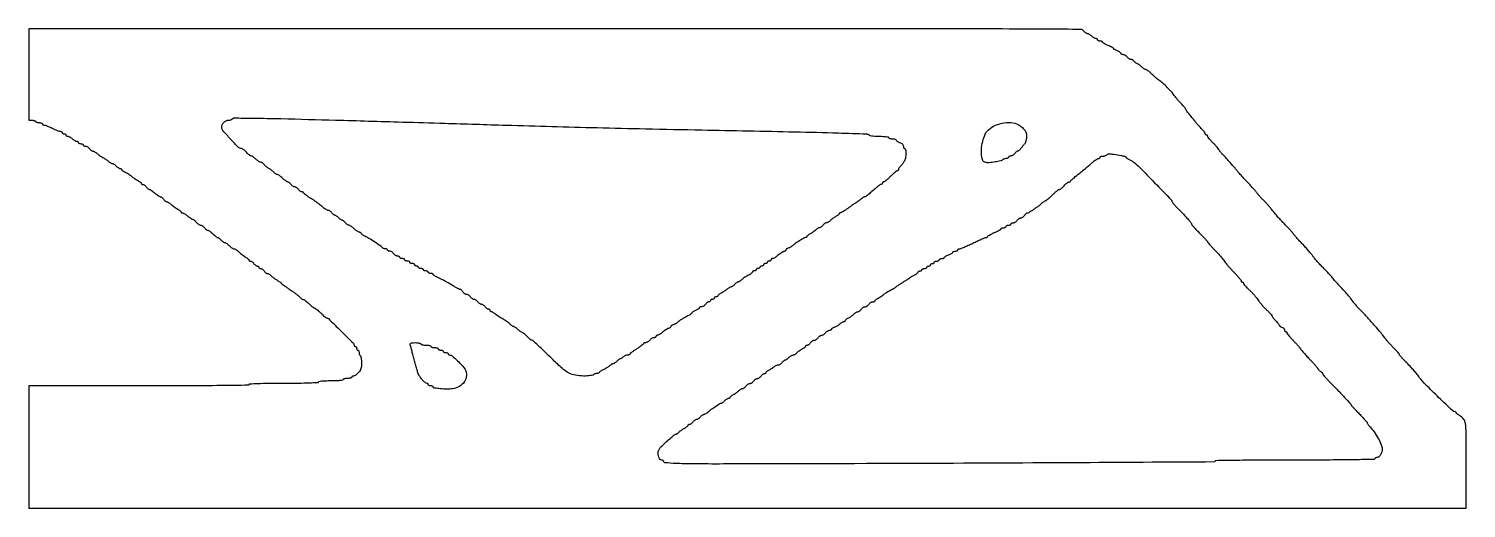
# Model space of a CAD drawing. Extents: x 188 to 1350, y 56 to 444.
import ezdxf

# ---------------------------------------------------------------- set-up
doc = ezdxf.new("R2010")
doc.units = 0

msp = doc.modelspace()

# ---------------------------------------------------------------- linework, layer by layer
for points in [[(188, 407), (188, 370), (190.440983, 370, -0.037634), (191.42066, 369.926158, -0.041396), (192.346475, 369.70625, -0.045439), (193.093337, 369.384508, -0.130646), (193.5, 369, 0.130646), (193.906663, 368.615492, 0.045439), (194.653525, 368.29375, 0.041396), (195.57934, 368.073842, 0.037634), (196.559017, 368, -0.039081), (197.49372, 367.92683, -0.058208), (198.282961, 367.70625, -0.076538), (198.820624, 367.382793, -0.222681), (199, 367, 0.15127), (199.118081, 366.618633, 0.098401), (199.45039, 366.29375, 0.081366), (199.947025, 366.074609, 0.06338), (200.533244, 366, -0.079956), (201.408868, 365.859076, -0.012438), (203.065316, 365.265625, -0.013581), (204.998731, 364.457164, -0.011452), (207, 363.5, 0.011452), (209.001269, 362.542836, 0.013581), (210.934684, 361.734375, 0.012438), (212.591132, 361.140924, 0.079956), (213.466756, 361, -0.06338), (214.052975, 360.925391, -0.081366), (214.54961, 360.70625, -0.098401), (214.881919, 360.381367, -0.15127), (215, 360, 0.148195), (215.115568, 359.618646, 0.098894), (215.440625, 359.29375, 0.082425), (215.926543, 359.074694, 0.064853), (216.5, 359, -0.064853), (217.073457, 358.925306, -0.082425), (217.559375, 358.70625, -0.098894), (217.884432, 358.381354, -0.148195), (218, 358, 0.152058), (218.118726, 357.618629, 0.098266), (218.452908, 357.29375, 0.081094), (218.952305, 357.074587, 0.063011), (219.541813, 357, -0.091681), (220.282083, 356.863113, -0.032799), (221.261326, 356.4125, -0.031223), (222.29515, 355.76539, -0.032092), (223.230375, 355, 0.027562), (224.148584, 354.234554, 0.028874), (225.131751, 353.5875, 0.030131), (226.04033, 353.132703, 0.101307), (226.688561, 353, -0.07466), (227.189641, 352.92476, -0.088576), (227.614765, 352.70625, -0.100668), (227.898958, 352.381353, -0.130232), (228, 352, 0.191087), (228.151477, 351.618118, 0.088204), (228.5875, 351.29375, 0.068025), (229.234582, 351.073693, 0.048028), (230, 351, -0.048028), (230.765418, 350.926307, -0.068025), (231.4125, 350.70625, -0.088204), (231.848523, 350.381882, -0.191087), (232, 350, 0.173062), (232.136147, 349.618433, 0.093597), (232.522652, 349.29375, 0.073949), (233.098578, 349.074067, 0.054248), (233.779241, 349, -0.091287), (234.565449, 348.855253, -0.047927), (235.459276, 348.4125, -0.045499), (236.316802, 347.765149, -0.052224), (237, 347, 0.039525), (237.649192, 346.234753, 0.040429), (238.406132, 345.5875, 0.043713), (239.154182, 345.13985, 0.113455), (239.762573, 345, -0.095905), (240.404888, 344.875654, -0.031687), (241.275743, 344.459484, -0.030212), (242.205459, 343.864143, -0.030024), (243.058693, 343.159946, 0.023734), (244.01118, 342.35349, 0.012733), (245.256437, 341.446236, 0.012653), (246.576444, 340.583533, 0.019328), (247.766879, 339.909946, -0.017744), (248.954752, 339.242767, -0.01187), (250.266598, 338.400109, -0.011961), (251.500516, 337.521745, -0.022945), (252.438561, 336.75, 0.026831), (253.265672, 336.080226, 0.028111), (254.147378, 335.514063, 0.029247), (254.959265, 335.115717, 0.099743), (255.533574, 335, -0.115543), (256.099596, 334.86743, -0.033281), (256.881998, 334.4125, -0.031563), (257.722097, 333.765444, -0.028962), (258.5, 333, 0.033439), (259.29186, 332.234645, 0.034148), (260.173392, 331.5875, 0.036283), (261.01364, 331.136671, 0.105367), (261.654988, 331, -0.06349), (262.169235, 330.934437, -0.081446), (262.604903, 330.741888, -0.09844), (262.896412, 330.456419, -0.151038), (263, 330.12132, 0.201796), (263.173477, 329.708992, 0.036327), (263.82341, 329.159685, 0.034115), (264.729661, 328.590427, 0.024994), (265.803099, 328.081559, -0.028525), (267.053417, 327.477998, -0.01602), (268.501565, 326.612287, -0.015946), (269.912542, 325.641318, -0.025006), (271.053099, 324.710239, 0.01926), (272.189496, 323.7606, 0.011995), (273.589035, 322.732432, 0.012033), (275.020074, 321.78347, 0.021285), (276.25, 321.08102, -0.022236), (277.303134, 320.476882, -0.030119), (278.192187, 319.834754, -0.030557), (278.83672, 319.238121, -0.193066), (279, 318.83102, 0.151833), (279.09851, 318.514094, 0.098305), (279.375777, 318.244112, 0.081172), (279.790129, 318.061989, 0.063116), (280.279241, 318, -0.115942), (280.871239, 317.860855, -0.043072), (281.606151, 317.4125, -0.039803), (282.353917, 316.765268, -0.038332), (283, 316, 0.031044), (283.627516, 315.234383, 0.035284), (284.320412, 314.586811, 0.037896), (284.977824, 314.131912, 0.132586), (285.470759, 313.997654, -0.131181), (286.056974, 313.839728, -0.01516), (287.225786, 313.116125, -0.017413), (288.584436, 312.147239, -0.013388), (290, 311, 0.013388), (291.415564, 309.852761, 0.017413), (292.774214, 308.883875, 0.01516), (293.943026, 308.160272, 0.131181), (294.529241, 308.002346, -0.132586), (295.022176, 307.868088, -0.037896), (295.679588, 307.413189, -0.035284), (296.372484, 306.765617, -0.031044), (297, 306, 0.032893), (297.632073, 305.234606, 0.036577), (298.338459, 304.5875, 0.039468), (299.014704, 304.135096, 0.128378), (299.532198, 304, -0.105881), (300.079648, 303.882757, -0.028563), (300.871942, 303.471224, -0.027586), (301.739185, 302.888886, -0.025478), (302.561439, 302.199913, 0.022046), (303.532563, 301.374795, 0.009687), (304.885235, 300.365917, 0.009566), (306.363772, 299.349332, 0.012655), (307.75, 298.484305, -0.016694), (308.994912, 297.693422, -0.023469), (310.045313, 296.901054, -0.021058), (310.829294, 296.191911, -0.200985), (311, 295.784392, 0.156706), (311.096154, 295.485129, 0.097286), (311.367188, 295.230056, 0.079411), (311.772002, 295.057653, 0.060863), (312.25, 294.998779, -0.11317), (312.91151, 294.846429, -0.022469), (313.986315, 294.2639, -0.022734), (315.201467, 293.455451, -0.019441), (316.405539, 292.498779, 0.01258), (317.576648, 291.541797, 0.016637), (318.692284, 290.734016, 0.014047), (319.649444, 290.1268, 0.135122), (320.110085, 290, -0.14591), (320.555263, 289.867262, -0.017233), (321.408758, 289.265625, -0.019443), (322.393304, 288.457405, -0.01479), (323.409091, 287.5, 0.024203), (324.463436, 286.54307, 0.027424), (325.563845, 285.734375, 0.028202), (326.562041, 285.159467, 0.11707), (327.233786, 285, -0.113243), (327.843602, 284.860091, -0.043766), (328.592798, 284.4125, -0.040482), (329.350538, 283.765245, -0.039628), (330, 283, 0.034062), (330.635061, 282.234637, 0.037324), (331.350282, 281.5875, 0.040344), (332.038954, 281.136099, 0.125545), (332.572445, 281, -0.134328), (333.190003, 280.831041, -0.019584), (334.293306, 280.11875, -0.020978), (335.55777, 279.148717, -0.016599), (336.842584, 278, 0.012599), (338.107239, 276.850975, 0.017009), (339.310549, 275.88125, 0.014073), (340.345222, 275.148572, 0.148072), (340.835911, 275, -0.135515), (341.277529, 274.878069, -0.026303), (341.970809, 274.4125, -0.026217), (342.744402, 273.765674, -0.021609), (343.5, 273, 0.029303), (344.278957, 272.234564, 0.031777), (345.122188, 271.5875, 0.033541), (345.908914, 271.132932, 0.114719), (346.480674, 271, -0.127733), (347.080428, 270.844242, -0.027374), (347.997389, 270.265625, -0.026922), (349.014939, 269.457015, -0.022829), (350, 268.5, 0.028211), (351.006292, 267.543183, 0.030694), (352.087121, 266.734375, 0.032237), (353.089272, 266.165089, 0.113523), (353.807019, 266, -0.09137), (354.48098, 265.875803, -0.039061), (355.312087, 265.481941, -0.036961), (356.156164, 264.911241, -0.040081), (356.882705, 264.236394, 0.029621), (357.756014, 263.390552, 0.009959), (359.124475, 262.260469, 0.009869), (360.691472, 261.067688, 0.01114), (362.243167, 259.986394, -0.012881), (363.677706, 258.979306, -0.018544), (364.888786, 258.010066, -0.014542), (365.817304, 257.160378, -0.200501), (365.993167, 256.75, 0.165979), (366.093767, 256.46385, 0.094231), (366.37377, 256.220312, 0.075548), (366.789431, 256.055668, 0.056644), (367.279241, 256, -0.115942), (367.871239, 255.860855, -0.043072), (368.606151, 255.4125, -0.039803), (369.353917, 254.765268, -0.038332), (370, 254, 0.038332), (370.646083, 253.234732, 0.039803), (371.393849, 252.5875, 0.043072), (372.128761, 252.139145, 0.115942), (372.720759, 252, -0.07663), (373.209482, 251.924656, -0.089631), (373.624223, 251.70625, -0.10076), (373.901479, 251.381366, -0.127083), (374, 251, 0.147407), (374.114925, 250.618649, 0.099013), (374.438136, 250.29375, 0.082696), (374.921323, 250.074717, 0.065239), (375.491526, 250, -0.107418), (376.153239, 249.856181, -0.050645), (376.911816, 249.4125, -0.046919), (377.643741, 248.765087, -0.048682), (378.232073, 248, 0.045604), (378.812994, 247.234871, 0.045567), (379.52314, 246.5875, 0.049526), (380.250024, 246.142698, 0.113021), (380.873251, 246, -0.098419), (381.521205, 245.87121, -0.039291), (382.331543, 245.458612, -0.036949), (383.161045, 244.862204, -0.038347), (383.882705, 244.156977, 0.030767), (384.675117, 243.358796, 0.017027), (385.731647, 242.480639, 0.016925), (386.866749, 241.660708, 0.026057), (387.90588, 241.038369, -0.020308), (388.978695, 240.412493, -0.011693), (390.22018, 239.577438, -0.011671), (391.429716, 238.679058, -0.019093), (392.40588, 237.856234, 0.021255), (393.565923, 236.886963, 0.005621), (395.500477, 235.439679, 0.005693), (397.740745, 233.841445, 0.005825), (400, 232.306943, -0.008632), (402.224233, 230.777907, -0.009046), (404.359456, 229.196077, -0.008766), (406.152482, 227.766105, -0.039229), (407.117295, 226.8321, 0.032456), (407.822207, 226.130981, 0.033929), (408.602034, 225.538179, 0.036081), (409.341875, 225.124328, 0.109911), (409.900629, 225, -0.143782), (410.545465, 224.810653, -0.01809), (411.752268, 223.971875, -0.020056), (413.141109, 222.840313, -0.015406), (414.566667, 221.5, 0.011742), (415.971812, 220.159344, 0.016205), (417.29853, 219.028125, 0.012795), (418.438396, 218.165128, 0.156879), (418.951734, 218, -0.158791), (419.48081, 217.827629, -0.010039), (420.799752, 216.825, -0.013962), (422.34073, 215.532361, -0.009877), (424, 214, 0.007422), (425.6437, 212.466999, 0.010912), (427.136602, 211.173651, 0.006478), (428.416251, 210.140706, 0.166332), (428.831599, 209.995406, -0.194328), (430.240043, 209.415235, -0.001175), (440.353149, 199.471285, -0.001154), (450.428651, 189.471566, -0.199294), (451, 188.095065, 0.090142), (451.07599, 187.67699, 0.095402), (451.29375, 187.321675, 0.099731), (451.618487, 187.083939, 0.108709), (452, 187, -0.148195), (452.381354, 186.884432, -0.098894), (452.70625, 186.559375, -0.082425), (452.925306, 186.073457, -0.064853), (453, 185.5, 0.064853), (453.074694, 184.926543, 0.082425), (453.29375, 184.440625, 0.098894), (453.618646, 184.115568, 0.148195), (454, 184, -0.186414), (454.381787, 183.852535, -0.089706), (454.70625, 183.429836, -0.069539), (454.926216, 182.801778, -0.049547), (455, 182.059017, 0.046881), (455.074077, 181.270704, 0.046318), (455.29375, 180.50665, 0.050262), (455.616444, 179.876024, 0.111412), (456, 179.5, -0.191053), (456.390366, 178.975332, -0.022964), (456.705891, 177.538662, -0.024698), (456.926299, 175.724268, -0.017935), (456.998779, 173.690983, -0.021855), (456.880396, 170.998471, -0.050536), (456.501272, 169.012467, -0.060205), (455.784752, 167.363349, -0.045069), (454.632429, 165.75, -0.031095), (453.606872, 164.69757, -0.033445), (452.482173, 163.807812, -0.035548), (451.422038, 163.184719, -0.115585), (450.633651, 163, 0.059308), (450.008884, 162.925631, 0.078242), (449.479885, 162.70625, 0.096657), (449.125571, 162.381427, 0.160374), (449, 162, -0.277684), (448.767902, 161.614308, -0.052312), (447.971875, 161.29375, -0.042582), (446.841111, 161.072542, -0.027026), (445.5, 161, 0.027026), (444.158889, 160.927458, 0.042582), (443.028125, 160.70625, 0.052312), (442.232098, 160.385692, 0.277684), (442, 160, -0.371083), (441.632804, 159.573367, -0.012451), (439.25, 159.275, -0.016864), (436.081547, 159.065757, -0.008055), (432, 159, 0.008055), (427.918453, 158.934243, 0.016864), (424.75, 158.725, 0.012451), (422.367196, 158.426633, 0.371083), (422, 158, -0.401255), (421.552017, 157.53165, -0.002187), (414.75, 157.258929, -0.006429), (406.048356, 157.06014, -0.002496), (394, 157, 0.002496), (381.951644, 156.93986, 0.006429), (373.25, 156.741071, 0.002187), (366.447983, 156.46835, 0.401255), (366, 156, -0.410645), (365.516739, 155.510807, -0.000241), (343.5, 155.252809, -0.002067), (316.068492, 155.057987, -0.000742), (277, 155), (188, 155), (188, 105.5), (188, 56), (769, 56), (1350, 56), (1350, 91.571429, 0.001399), (1349.928473, 117.136472, 0.031772), (1349.420938, 124.467663, 0.125705), (1347.911365, 128.217277, 0.115914), (1344.75, 130.91898, -0.022236), (1343.696866, 131.523118, -0.030119), (1342.807812, 132.165246, -0.030557), (1342.16328, 132.761879, -0.193066), (1342, 133.16898, 0.127736), (1341.917693, 133.4859, 0.100747), (1341.686096, 133.755888, 0.089413), (1341.339654, 133.937405, 0.076214), (1340.931391, 134, -0.192911), (1339.071416, 134.745356, -0.001636), (1327.692364, 145.681434, -0.005394), (1317.325927, 155.928533, -0.032152), (1312.335337, 161.663362, 0.007115), (1309.720641, 164.990487, 0.009824), (1307.27379, 167.895822, 0.008894), (1304.534742, 170.911418, 0.004517), (1300.988469, 174.611314, -0.00642), (1299.07685, 176.620992, -0.009628), (1297.465363, 178.427865, -0.005065), (1296.159443, 179.981721, -0.173919), (1296, 180.426238, 0.176326), (1295.840371, 180.864816, 0.005781), (1294.604687, 182.303343, 0.010416), (1293.070178, 183.976892, 0.006984), (1291.25, 185.828336, -0.010225), (1289.24824, 187.891059, -0.008027), (1287.160937, 190.205243, -0.008128), (1285.288871, 192.42069, -0.01971), (1284, 194.130566, 0.022746), (1281.138345, 197.879411, 0.005748), (1276.143908, 203.702231, 0.00591), (1270.334687, 210.163818, 0.006316), (1264.5, 216.342933, -0.00774), (1262.457553, 218.518323, -0.007433), (1260.455205, 220.78507, -0.007387), (1258.74927, 222.835665, -0.026524), (1257.751762, 224.215051, 0.026259), (1256.718595, 225.645343, 0.00608), (1254.827489, 227.93557, 0.006261), (1252.581991, 230.522221, 0.006089), (1250.251762, 233.076235, -0.002979), (1247.903041, 235.618583, -0.003046), (1245.60208, 238.17024, -0.002953), (1243.630694, 240.409867, -0.012711), (1242.5, 241.778575, 0.016853), (1241.354577, 243.141957, 0.003846), (1239.322011, 245.36739, 0.003975), (1236.93747, 247.897556, 0.00386), (1234.489824, 250.414466, -0.007409), (1232.00987, 253.001076, -0.006751), (1229.528401, 255.740499, -0.00677), (1227.376764, 258.248902, -0.021667), (1226.039696, 260, 0.019585), (1224.709698, 261.75695, 0.006123), (1222.582481, 264.285692, 0.006108), (1220.135682, 267.053958, 0.006714), (1217.696767, 269.674698, -0.004644), (1215.318438, 272.209219, -0.005048), (1213.053517, 274.718635, -0.004756), (1211.156244, 276.905437, -0.024554), (1210.179248, 278.174698, 0.027292), (1209.216004, 279.412025, 0.005919), (1207.41385, 281.434342, 0.006156), (1205.268779, 283.727496, 0.005856), (1203.032354, 286.006041, -0.010227), (1200.593113, 288.535069, -0.006335), (1197.827665, 291.599214, -0.006353), (1195.172678, 294.69543, -0.011376), (1193.083103, 297.314742, 0.008056), (1191.237289, 299.660273, 0.008427), (1189.343798, 301.90969, 0.00816), (1187.645314, 303.796694, 0.036507), (1186.556006, 304.808701, -0.030217), (1185.514312, 305.752367, -0.009073), (1184.045513, 307.309625, -0.009058), (1182.45734, 309.120716, -0.009708), (1180.972904, 310.947467, 0.010093), (1179.287492, 313.018271, 0.004877), (1177.051415, 315.603554, 0.004834), (1174.667981, 318.253395, 0.006923), (1172.5, 320.552595, -0.005927), (1170.330012, 322.844757, -0.004166), (1167.940625, 325.472948, -0.004203), (1165.69551, 328.027058, -0.008784), (1164, 330.060058, 0.007937), (1162.289202, 332.11847, 0.003599), (1159.987837, 334.760971, 0.003563), (1157.519968, 337.514022, 0.004875), (1155.256465, 339.95493, -0.006021), (1153.246611, 342.132298, -0.009047), (1151.55132, 344.083718, -0.004608), (1150.171691, 345.762246, -0.169038), (1150.006465, 346.223684, 0.170919), (1149.844294, 346.671425, 0.006438), (1148.680024, 348.056661, 0.010966), (1147.224754, 349.670586, 0.007429), (1145.5, 351.447368, -0.010602), (1143.776148, 353.245916, -0.014901), (1142.321875, 354.926974, -0.011084), (1141.200208, 356.368579, -0.161137), (1141, 356.973684, 0.096416), (1140.923755, 357.365406, 0.09729), (1140.70625, 357.69852, 0.098538), (1140.3816, 357.921552, 0.101724), (1140, 358, -0.10244), (1139.61841, 358.079009, -0.098682), (1139.29375, 358.303542, -0.097108), (1139.076219, 358.638922, -0.095738), (1139, 359.033333, 0.145532), (1138.82829, 359.610779, 0.01693), (1138.045312, 360.726464, 0.019197), (1136.994636, 362.014707, 0.014582), (1135.75, 363.346117, -0.009657), (1134.359395, 364.804609, -0.00702), (1132.867188, 366.478011, -0.007096), (1131.495684, 368.106352, -0.015417), (1130.5, 369.402699, 0.008162), (1129.539073, 370.692093, 0.004085), (1128.28438, 372.292323, 0.004054), (1126.958658, 373.927608, 0.005975), (1125.765973, 375.339916, -0.010143), (1124.717561, 376.602584, -0.013924), (1123.830375, 377.782246, -0.010595), (1123.147297, 378.789776, -0.138963), (1123.015973, 379.216667, 0.157395), (1122.868142, 379.641989, 0.010114), (1122.045145, 380.687292, 0.013992), (1120.985988, 381.906722, 0.00992), (1119.733458, 383.216667, -0.012677), (1118.304433, 384.727792, -0.007941), (1116.706413, 386.563646, -0.007969), (1115.189251, 388.422881, -0.014384), (1114.015685, 390, 0.02841), (1111.575441, 393.0943, 0.016141), (1108.300354, 396.561921, 0.016034), (1104.742936, 399.873333, 0.024175), (1101.421997, 402.5, -0.015688), (1100.118151, 403.49578, -0.007252), (1098.48368, 404.867188, -0.007175), (1096.806, 406.359401, -0.009896), (1095.346117, 407.75, 0.016418), (1094.005029, 408.994489, 0.020988), (1092.687482, 410.045312, 0.019437), (1091.53807, 410.818928, 0.139276), (1090.900629, 411, -0.105705), (1090.341693, 411.1195, -0.035462), (1089.602034, 411.516068, -0.033435), (1088.822209, 412.084516, -0.03251), (1088.117295, 412.756828, 0.033499), (1087.302347, 413.531017, 0.016269), (1086.167268, 414.412407, 0.016056), (1084.921229, 415.256847, 0.022277), (1083.75, 415.925808, -0.022283), (1082.696866, 416.527331, -0.030191), (1081.807812, 417.167252, -0.030657), (1081.163392, 417.76224, -0.193348), (1081, 418.16898, 0.201824), (1080.866372, 418.486545, 0.084512), (1080.477348, 418.755888, 0.064608), (1079.901831, 418.938921, 0.04475), (1079.220759, 419, -0.091287), (1078.434551, 419.144747, -0.047927), (1077.540724, 419.5875, -0.045499), (1076.683198, 420.234851, -0.052224), (1076, 421, 0.052224), (1075.316802, 421.765149, 0.045499), (1074.459276, 422.4125, 0.047927), (1073.565449, 422.855253, 0.091287), (1072.779241, 423, -0.047415), (1072.098283, 423.064721, -0.067401), (1071.522652, 423.258112, -0.087561), (1071.13457, 423.54309, -0.193027), (1071, 423.87868, 0.208074), (1070.819057, 424.29466, 0.033695), (1070.11875, 424.864273, 0.032352), (1069.148944, 425.459931, 0.023358), (1068, 426, -0.017919), (1066.850708, 426.52505, -0.026024), (1065.88125, 427.075502, -0.024149), (1065.160485, 427.586508, -0.230397), (1065, 427.916299, 0.256947), (1064.810394, 428.260899, 0.013175), (1063.678125, 428.937188, 0.018269), (1062.224507, 429.685735, 0.011968), (1060.5, 430.445678, -0.015084), (1058.775788, 431.218356, -0.022447), (1057.321875, 432.005762, -0.018895), (1056.219109, 432.726723, -0.243124), (1056, 433.150699, 0.216963), (1055.852036, 433.475635, 0.078816), (1055.4125, 433.750518, 0.059932), (1054.765773, 433.937785, 0.040555), (1054, 434, -0.048028), (1053.234582, 434.073693, -0.068025), (1052.5875, 434.29375, -0.088204), (1052.151477, 434.618118, -0.191087), (1052, 435, 0.130232), (1051.898958, 435.381353, 0.100668), (1051.614765, 435.70625, 0.088576), (1051.189641, 435.92476, 0.07466), (1050.688561, 436, -0.101307), (1050.04033, 436.132703, -0.030131), (1049.131751, 436.5875, -0.028874), (1048.148584, 437.234554, -0.027562), (1047.230375, 438, 0.027754), (1046.311456, 438.765443, 0.028983), (1045.326174, 439.4125, 0.030262), (1044.41468, 439.86709, 0.100871), (1043.762573, 440, -0.113455), (1043.154182, 440.13985, -0.043713), (1042.406132, 440.5875, -0.040429), (1041.649192, 441.234753, -0.039525), (1041, 442, 0.239345), (1038.180801, 443.454908, 0.000472), (986.087533, 443.747979, 0.001111), (897.170454, 443.96659, 0.000059), (613.779241, 444), (188, 444)], [(436, 370.078726, -0.000252), (462.669269, 369.325333, -0.000232), (490.092389, 368.524102, -0.000169), (524.33018, 367.496313, -0.000058), (574, 365.982742, 0.000763), (610.923932, 364.90971, 0.000792), (647.402485, 363.96313, 0.000725), (686.633137, 363.064185, 0.00047), (732, 362.133107, -0.000325), (807.228214, 360.611045, -0.002502), (842.471856, 359.698625, -0.001199), (865.161092, 358.943159, -0.189406), (867.45, 357.948171, 0.15547), (868.173121, 357.575409, 0.013267), (870.265313, 357.278525, 0.016552), (872.834601, 357.069109, 0.012057), (875.7, 357, -0.011928), (878.589296, 356.931066, -0.022111), (880.925, 356.715753, -0.01915), (882.670613, 356.408131, -0.353193), (883, 356, 0.254951), (883.209557, 355.615738, 0.06271), (883.88125, 355.29375, 0.048861), (884.850749, 355.072766, 0.031626), (886, 355, -0.027717), (887.149485, 354.936231, -0.043549), (888.11875, 354.741888, -0.053956), (888.79922, 354.460003, -0.274138), (889, 354.12132, 0.208074), (889.180943, 353.70534, 0.033695), (889.88125, 353.135727, 0.032352), (890.851056, 352.540069, 0.023358), (892, 352, -0.04256), (893.23174, 351.362234, -0.060669), (894.185423, 350.584658, -0.072766), (894.792853, 349.734357, -0.119319), (895, 348.87868, 0.051258), (895.073887, 348.159839, 0.071193), (895.29375, 347.551862, 0.091251), (895.618305, 347.143161, 0.181365), (896, 347, -0.386761), (896.849862, 346.226982, -0.029761), (896.967891, 342.868148, -0.034793), (896.626426, 339.243755, -0.087275), (895.75, 336.747117, -0.023012), (895.144479, 335.776402, -0.014433), (894.353125, 334.696964, -0.014483), (893.510734, 333.677209, -0.025531), (892.75, 332.89339, 0.031437), (892.080285, 332.186857, 0.032718), (891.514063, 331.410897, 0.034637), (891.1183, 330.679042, 0.107026), (891, 330.132705, -0.084636), (890.926251, 329.700146, -0.093346), (890.71398, 329.332732, -0.100451), (890.397721, 329.087019, -0.115583), (890.026316, 329, 0.163171), (889.447625, 328.805983, 0.010275), (888.016776, 327.678125, 0.014267), (886.347382, 326.223925, 0.010063), (884.552632, 324.5, -0.010602), (882.754084, 322.776148, -0.014901), (881.073026, 321.321875, -0.011084), (879.631421, 320.200208, -0.161137), (879.026316, 320, 0.096416), (878.634594, 319.923755, 0.09729), (878.30148, 319.70625, 0.098538), (878.078448, 319.3816, 0.101724), (878, 319, -0.097271), (877.925041, 318.618336, -0.097512), (877.711327, 318.29375, -0.09835), (877.392301, 318.076406, -0.100834), (877.017284, 318, 0.128372), (876.478127, 317.859256, 0.019019), (875.510351, 317.267602, 0.020381), (874.398832, 316.461399, 0.016272), (873.267284, 315.506732, -0.005248), (869.634376, 312.301995, -0.011688), (866.788342, 309.957897, -0.00935), (864.569453, 308.281875, -0.157962), (863.707794, 308.001221, 0.099133), (863.305258, 307.919974, 0.026069), (862.709877, 307.633171, 0.025417), (862.052641, 307.228532, 0.023635), (861.42309, 306.75, -0.00358), (859.588207, 305.235463, -0.008705), (858.207794, 304.151951, -0.011111), (857.018314, 303.29223, -0.011645), (855.810001, 302.5, 0.008274), (854.910477, 301.918858, 0.001611), (853.309459, 300.839063, 0.001711), (851.451001, 299.56759, 0.001583), (849.552101, 298.25, -0.008886), (847.700841, 297.005124, -0.012137), (845.987344, 295.954687, -0.009015), (844.533021, 295.145683, -0.12302), (843.949868, 295, 0.086206), (843.587159, 294.936996, 0.093972), (843.279024, 294.755888, 0.100282), (843.072928, 294.485983, 0.113545), (843, 294.16898, -0.193348), (842.836608, 293.76224, -0.030657), (842.192188, 293.167252, -0.030191), (841.303134, 292.527331, -0.022283), (840.25, 291.925808, 0.022277), (839.078771, 291.256847, 0.016056), (837.832732, 290.412407, 0.016269), (836.697653, 289.531017, 0.033499), (835.882705, 288.756828, -0.038898), (835.159597, 288.08457, -0.036432), (834.325731, 287.516068, -0.038554), (833.509284, 287.123209, -0.09312), (832.853464, 287, 0.108353), (832.209565, 286.858806, 0.044932), (831.432831, 286.4125, 0.041686), (830.655949, 285.765207, 0.042098), (830, 285, -0.042098), (829.344051, 284.234793, -0.041686), (828.567169, 283.5875, -0.044932), (827.790435, 283.141194, -0.108353), (827.146536, 283, 0.09312), (826.490716, 282.876791, 0.038554), (825.674269, 282.483932, 0.036432), (824.840403, 281.91543, 0.038898), (824.117295, 281.243172, -0.033499), (823.302347, 280.468983, -0.016269), (822.167268, 279.587593, -0.016056), (820.921229, 278.743153, -0.022277), (819.75, 278.074192, 0.022283), (818.696866, 277.472669, 0.030191), (817.807812, 276.832748, 0.030657), (817.163392, 276.23776, 0.193348), (817, 275.83102, -0.142525), (816.907794, 275.514119, -0.099667), (816.648602, 275.244112, -0.084378), (816.261003, 275.062209, -0.067713), (815.803751, 275, 0.133408), (814.47318, 274.638548, 0.008462), (810.986651, 272.513279, 0.013361), (807.550083, 270.20699, 0.034601), (805.24408, 268.315509, -0.040486), (804.62022, 267.815941, -0.021104), (803.771326, 267.293049, -0.020846), (802.849406, 266.826842, -0.029802), (801.99408, 266.498121, 0.036951), (801.230841, 266.19221, 0.047348), (800.585761, 265.796978, 0.055224), (800.138709, 265.376599, 0.178305), (800, 265, -0.171464), (799.867774, 264.625758, -0.057627), (799.44842, 264.213871, -0.04931), (798.8409, 263.830655, -0.039239), (798.122282, 263.538811, 0.049897), (797.206507, 263.144002, 0.016616), (795.952411, 262.392289, 0.016352), (794.609748, 261.462021, 0.017918), (793.372282, 260.472645, -0.019658), (792.180941, 259.526921, -0.0229), (790.976545, 258.727706, -0.022693), (789.910017, 258.152385, -0.112557), (789.25, 258.001221, 0.078495), (788.772496, 257.925315, 0.090501), (788.367188, 257.706609, 0.100671), (788.096215, 257.381478, 0.124164), (788, 257, -0.148195), (787.884432, 256.618646, -0.098894), (787.559375, 256.29375, -0.082425), (787.073457, 256.074694, -0.064853), (786.5, 256, 0.064853), (785.926543, 255.925306, 0.082425), (785.440625, 255.70625, 0.098894), (785.115568, 255.381354, 0.148195), (785, 255, -0.148195), (784.884432, 254.618646, -0.098894), (784.559375, 254.29375, -0.082425), (784.073457, 254.074694, -0.064853), (783.5, 254, 0.064853), (782.926543, 253.925306, 0.082425), (782.440625, 253.70625, 0.098894), (782.115568, 253.381354, 0.148195), (782, 253, -0.148195), (781.884432, 252.618646, -0.098894), (781.559375, 252.29375, -0.082425), (781.073457, 252.074694, -0.064853), (780.5, 252, 0.064853), (779.926543, 251.925306, 0.082425), (779.440625, 251.70625, 0.098894), (779.115568, 251.381354, 0.148195), (779, 251, -0.148195), (778.884432, 250.618646, -0.098894), (778.559375, 250.29375, -0.082425), (778.073457, 250.074694, -0.064853), (777.5, 250, 0.064853), (776.926543, 249.925306, 0.082425), (776.440625, 249.70625, 0.098894), (776.115568, 249.381354, 0.148195), (776, 249, -0.148195), (775.884432, 248.618646, -0.098894), (775.559375, 248.29375, -0.082425), (775.073457, 248.074694, -0.064853), (774.5, 248, 0.05344), (773.926133, 247.938489, 0.073221), (773.440625, 247.755888, 0.093006), (773.114665, 247.486095, 0.175242), (773, 247.16898, -0.193066), (772.83672, 246.761879, -0.030557), (772.192188, 246.165246, -0.030119), (771.303134, 245.523118, -0.022236), (770.25, 244.91898, 0.012243), (768.329921, 243.86793, 0.020593), (766.779748, 242.881936, 0.020019), (765.286278, 241.751953, 0.010821), (763.536725, 240.25, -0.029375), (762.935744, 239.771613, -0.029414), (762.283101, 239.367188, -0.030771), (761.673497, 239.084338, -0.093497), (761.226416, 239, 0.130987), (760.758643, 238.875316, 0.027986), (760.047499, 238.4125, 0.027454), (759.260184, 237.765617, 0.023141), (758.5, 237, -0.028962), (757.722097, 236.234556, -0.031563), (756.881998, 235.5875, -0.033281), (756.099596, 235.13257, -0.115543), (755.533574, 235, 0.099743), (754.959265, 234.884283, 0.029247), (754.147378, 234.485938, 0.028111), (753.265672, 233.919774, 0.026831), (752.438561, 233.25, -0.023044), (751.499394, 232.477642, -0.01195), (750.26164, 231.597237, -0.011856), (748.944357, 230.751685, -0.017647), (747.75, 230.08102, 0.022236), (746.696866, 229.476882, 0.030119), (745.807812, 228.834754, 0.030557), (745.16328, 228.238121, 0.193066), (745, 227.83102, -0.175242), (744.885335, 227.513905, -0.093006), (744.559375, 227.244112, -0.073221), (744.073867, 227.061511, -0.05344), (743.5, 227, 0.064853), (742.926543, 226.925306, 0.082425), (742.440625, 226.70625, 0.098894), (742.115568, 226.381354, 0.148195), (742, 226, -0.148195), (741.884432, 225.618646, -0.098894), (741.559375, 225.29375, -0.082425), (741.073457, 225.074694, -0.064853), (740.5, 225, 0.064853), (739.926543, 224.925306, 0.082425), (739.440625, 224.70625, 0.098894), (739.115568, 224.381354, 0.148195), (739, 224, -0.127083), (738.901479, 223.618634, -0.10076), (738.624223, 223.29375, -0.089631), (738.209482, 223.075344, -0.07663), (737.720759, 223, 0.115942), (737.128761, 222.860855, 0.043072), (736.393849, 222.4125, 0.039803), (735.646083, 221.765268, 0.038332), (735, 221, -0.052224), (734.316802, 220.234851, -0.045499), (733.459276, 219.5875, -0.047927), (732.565449, 219.144747, -0.091287), (731.779241, 219, 0.047415), (731.098283, 218.935279, 0.067401), (730.522652, 218.741888, 0.087561), (730.13457, 218.45691, 0.193027), (730, 218.12132, -0.208074), (729.819057, 217.70534, -0.033695), (729.11875, 217.135727, -0.032352), (728.148944, 216.540069, -0.023358), (727, 216, 0.020336), (725.850863, 215.468292, 0.028926), (724.88125, 214.897743, 0.02852), (724.170592, 214.361158, 0.220221), (724, 213.992621, -0.213719), (723.826929, 213.606211, -0.022818), (723.045313, 212.970308, -0.024913), (721.994965, 212.270813, -0.017496), (720.75, 211.586296, 0.008347), (717.924558, 210.099442, 0.013969), (715.606915, 208.744462, 0.016603), (713.734712, 207.490416, 0.029073), (712.286312, 206.315509, -0.03851), (711.646144, 205.81593, -0.020325), (710.783731, 205.293049, -0.020104), (709.852445, 204.826771, -0.029173), (708.99408, 204.498121, 0.036951), (708.230841, 204.19221, 0.047348), (707.585761, 203.796978, 0.055224), (707.138709, 203.376599, 0.178305), (707, 203, -0.171464), (706.867774, 202.625758, -0.057627), (706.44842, 202.213871, -0.04931), (705.8409, 201.830655, -0.039239), (705.122282, 201.538811, 0.049897), (704.206507, 201.144002, 0.016616), (702.952411, 200.392289, 0.016352), (701.609748, 199.462021, 0.017918), (700.372282, 198.472645, -0.019658), (699.180941, 197.526921, -0.0229), (697.976545, 196.727706, -0.022693), (696.910017, 196.152385, -0.112557), (696.25, 196.001221, 0.078495), (695.772496, 195.925315, 0.090501), (695.367188, 195.706609, 0.100671), (695.096215, 195.381478, 0.124164), (695, 195, -0.173062), (694.863853, 194.618433, -0.093597), (694.477348, 194.29375, -0.073949), (693.901422, 194.074067, -0.054248), (693.220759, 194, 0.091287), (692.434551, 193.855253, 0.047927), (691.540724, 193.4125, 0.045499), (690.683198, 192.765149, 0.052224), (690, 192, -0.052224), (689.316802, 191.234851, -0.045499), (688.459276, 190.5875, -0.047927), (687.565449, 190.144747, -0.091287), (686.779241, 190, 0.040234), (686.097612, 189.945062, 0.05933), (685.521136, 189.779687, 0.077779), (685.128083, 189.537006, 0.217205), (684.994838, 189.25, -0.221583), (684.7928, 188.824168, -0.008333), (683.3786, 187.692188, -0.013659), (681.604107, 186.395586, -0.009033), (679.5, 185, 0.009033), (677.395893, 183.604414, 0.013659), (675.6214, 182.307812, 0.008333), (674.2072, 181.175832, 0.221583), (674.005162, 180.75, -0.229915), (673.863195, 180.462633, -0.07262), (673.434999, 180.220313, -0.05554), (672.810374, 180.054803, -0.037031), (672.071429, 180, 0.064082), (671.223487, 179.890877, 0.039128), (670.26875, 179.559375, 0.038656), (669.358587, 179.074273, 0.054664), (668.642857, 178.5, -0.02774), (668.001271, 177.925911, -0.029742), (667.314278, 177.440625, -0.031121), (666.679079, 177.099109, -0.108192), (666.226416, 177, 0.130987), (665.758643, 176.875316, 0.027986), (665.047499, 176.4125, 0.027454), (664.260184, 175.765617, 0.023141), (663.5, 175, -0.028962), (662.722097, 174.234556, -0.031563), (661.881998, 173.5875, -0.033281), (661.099596, 173.13257, -0.115543), (660.533574, 173, 0.102706), (659.959436, 172.880808, 0.029698), (659.147378, 172.469568, 0.028514), (658.265671, 171.885378, 0.026948), (657.438561, 171.194274, -0.03253), (656.465736, 170.399672, -0.015274), (655.114765, 169.496455, -0.015062), (653.636204, 168.632815, -0.020469), (652.25, 167.950163, 0.018171), (651.004994, 167.344135, 0.026135), (649.954687, 166.712261, 0.024404), (649.175427, 166.128839, 0.223445), (649, 165.755889, -0.230722), (648.85886, 165.466304, -0.073234), (648.429836, 165.222042, -0.055821), (647.802347, 165.055224, -0.037095), (647.059017, 165, 0.046881), (646.270704, 164.925923, 0.046318), (645.50665, 164.70625, 0.050262), (644.876024, 164.383556, 0.111412), (644.5, 164, -0.211899), (643.923344, 163.605826, -0.01427), (641.905484, 163.29375, -0.018529), (639.395066, 163.072642, -0.0127), (636.535484, 163, -0.045245), (629.956927, 163.596521, -0.07632), (624.733117, 165.404526, -0.05751), (619.356983, 169.086033, -0.01629), (611.910376, 175.994291, 0.003401), (605.118276, 182.629144, 0.007124), (599.727647, 187.677664, 0.003348), (595.345412, 191.612797, 0.183261), (594.324465, 192, -0.169728), (593.963434, 192.126189, -0.00992), (593.052938, 192.88125, -0.014114), (591.992127, 193.850665, -0.009859), (590.849565, 195, 0.011979), (589.697373, 196.149236, 0.016588), (588.607016, 197.119109, 0.013134), (587.668389, 197.858996, 0.161285), (587.241302, 198.001221, -0.137938), (586.808189, 198.123795, -0.012752), (585.864255, 198.7361, -0.015671), (584.761384, 199.544087, -0.011663), (583.594461, 200.501221, 0.01258), (582.423352, 201.458203, 0.016637), (581.307716, 202.265984, 0.014047), (580.350556, 202.8732, 0.135122), (579.889915, 203, -0.139106), (579.451219, 203.124459, -0.018955), (578.651327, 203.660937, -0.020609), (577.732896, 204.388419, -0.016073), (576.795455, 205.25, 0.028599), (575.645905, 206.254609, 0.013376), (574.052914, 207.426563, 0.013204), (572.3121, 208.56989, 0.018034), (570.682551, 209.5, -0.013449), (569.082388, 210.393993, -0.011215), (567.431074, 211.426562, -0.011372), (565.962167, 212.440121, -0.030017), (564.974365, 213.25, 0.024966), (564.174016, 213.919813, 0.02723), (563.332998, 214.485937, 0.028123), (562.566814, 214.886572, 0.106795), (562.041813, 215, -0.094931), (561.644152, 215.076187, -0.096885), (561.306033, 215.29375, -0.09885), (561.079687, 215.618421, -0.103303), (561, 216, 0.127083), (560.901479, 216.381366, 0.10076), (560.624223, 216.70625, 0.089631), (560.209482, 216.924656, 0.07663), (559.720759, 217, -0.115942), (559.128761, 217.139145, -0.043072), (558.393849, 217.5875, -0.039803), (557.646083, 218.234732, -0.038332), (557, 219, 0.046192), (556.333162, 219.765165, 0.043436), (555.524124, 220.4125, 0.046457), (554.700861, 220.857086, 0.100918), (554, 221, -0.100918), (553.299139, 221.142914, -0.046457), (552.475876, 221.5875, -0.043436), (551.666838, 222.234835, -0.046192), (551, 223, 0.046192), (550.333162, 223.765165, 0.043436), (549.524124, 224.4125, 0.046457), (548.700861, 224.857086, 0.100918), (548, 225, -0.100918), (547.299139, 225.142914, -0.046457), (546.475876, 225.5875, -0.043436), (545.666838, 226.234835, -0.046192), (545, 227, 0.046192), (544.333162, 227.765165, 0.043436), (543.524124, 228.4125, 0.046457), (542.700861, 228.857086, 0.100918), (542, 229, -0.100918), (541.299139, 229.142914, -0.046457), (540.475876, 229.5875, -0.043436), (539.666838, 230.234835, -0.046192), (539, 231, 0.023183), (538.392258, 231.765719, 0.029122), (537.7582, 232.4125, 0.029717), (537.18047, 232.877483, 0.155811), (536.796854, 233, -0.12005), (536.286967, 233.124214, -0.003937), (534.417843, 234.111094, -0.007324), (532.224404, 235.333153, -0.005006), (529.767613, 236.782448, 0.006934), (527.056693, 238.367601, 0.005538), (524.092674, 240.002946, 0.005601), (521.314797, 241.455834, 0.014076), (519.25, 242.434322, -0.015629), (517.621676, 243.212173, -0.023004), (516.248438, 244.003742, -0.019791), (515.211742, 244.725966, -0.234866), (515, 245.151874, 0.217184), (514.852073, 245.476367, 0.078729), (514.4125, 245.750863, 0.059865), (513.765776, 245.937874, 0.040497), (513, 246, -0.048028), (512.234582, 246.073693, -0.068025), (511.5875, 246.29375, -0.088204), (511.151477, 246.618118, -0.191087), (511, 247, 0.191087), (510.848523, 247.381882, 0.088204), (510.4125, 247.70625, 0.068025), (509.765418, 247.926307, 0.048028), (509, 248, -0.048028), (508.234582, 248.073693, -0.068025), (507.5875, 248.29375, -0.088204), (507.151477, 248.618118, -0.191087), (507, 249, 0.191087), (506.848523, 249.381882, 0.088204), (506.4125, 249.70625, 0.068025), (505.765418, 249.926307, 0.048028), (505, 250, -0.048028), (504.234582, 250.073693, -0.068025), (503.5875, 250.29375, -0.088204), (503.151477, 250.618118, -0.191087), (503, 251, 0.148195), (502.884432, 251.381354, 0.098894), (502.559375, 251.70625, 0.082425), (502.073457, 251.925306, 0.064853), (501.5, 252, -0.064853), (500.926543, 252.074694, -0.082425), (500.440625, 252.29375, -0.098894), (500.115568, 252.618646, -0.148195), (500, 253, 0.191087), (499.848523, 253.381882, 0.088204), (499.4125, 253.70625, 0.068025), (498.765418, 253.926307, 0.048028), (498, 254, -0.048028), (497.234582, 254.073693, -0.068025), (496.5875, 254.29375, -0.088204), (496.151477, 254.618118, -0.191087), (496, 255, 0.191087), (495.848523, 255.381882, 0.088204), (495.4125, 255.70625, 0.068025), (494.765418, 255.926307, 0.048028), (494, 256, -0.048028), (493.234582, 256.073693, -0.068025), (492.5875, 256.29375, -0.088204), (492.151477, 256.618118, -0.191087), (492, 257, 0.191087), (491.848523, 257.381882, 0.088204), (491.4125, 257.70625, 0.068025), (490.765418, 257.926307, 0.048028), (490, 258, -0.048028), (489.234582, 258.073693, -0.068025), (488.5875, 258.29375, -0.088204), (488.151477, 258.618118, -0.191087), (488, 259, 0.173062), (487.863853, 259.381567, 0.093597), (487.477348, 259.70625, 0.073949), (486.901422, 259.925933, 0.054248), (486.220759, 260, -0.091287), (485.434551, 260.144747, -0.047927), (484.540724, 260.5875, -0.045499), (483.683198, 261.234851, -0.052224), (483, 262, 0.052224), (482.316802, 262.765149, 0.045499), (481.459276, 263.4125, 0.047927), (480.565449, 263.855253, 0.091287), (479.779241, 264, -0.054248), (479.098578, 264.074067, -0.073949), (478.522652, 264.29375, -0.093597), (478.136147, 264.618433, -0.173062), (478, 265, 0.184457), (477.854207, 265.38175, 0.090315), (477.436979, 265.70625, 0.070178), (476.816758, 265.926177, 0.050201), (476.083333, 266, -0.037388), (475.325257, 266.056765, -0.045089), (474.631771, 266.226176, -0.051163), (474.094335, 266.473925, -0.158315), (473.833333, 266.769961, 0.142165), (472.969479, 267.814504, 0.0037), (467.886387, 271.217618, 0.008157), (462.916217, 274.37707, 0.030611), (459.653824, 276.111867, -0.022486), (458.637462, 276.631333, -0.030971), (457.779561, 277.192642, -0.031687), (457.157822, 277.721291, -0.203436), (457, 278.093127, 0.193275), (456.863106, 278.43404, 0.049585), (456.403061, 278.827882, 0.043083), (455.745861, 279.206635, 0.032355), (454.967869, 279.510198, -0.052675), (454.019094, 279.925483, -0.021302), (452.821092, 280.677295, -0.020796), (451.58985, 281.602878, -0.024803), (450.513323, 282.577586, 0.024948), (449.488667, 283.504792, 0.027941), (448.413364, 284.288416, 0.028869), (447.434022, 284.844183, 0.115117), (446.766214, 285, -0.113243), (446.156398, 285.139909, -0.043766), (445.407202, 285.5875, -0.040482), (444.649462, 286.234755, -0.039628), (444, 287, 0.033869), (443.365434, 287.765368, 0.037202), (442.651678, 288.4125, 0.040203), (441.965071, 288.864062, 0.126007), (441.434228, 289, -0.117443), (440.881205, 289.131714, -0.032673), (440.108544, 289.5875, -0.031068), (439.275522, 290.234537, -0.028188), (438.5, 291, 0.028188), (437.724478, 291.765463, 0.031068), (436.891456, 292.4125, 0.032673), (436.118795, 292.868286, 0.117443), (435.565772, 293, -0.126007), (435.034929, 293.135938, -0.040203), (434.348322, 293.5875, -0.037202), (433.634566, 294.234632, -0.033869), (433, 295, 0.041683), (432.345145, 295.765213, 0.041492), (431.571493, 296.4125, 0.044749), (430.799414, 296.859008, 0.109152), (430.161256, 297, -0.116154), (429.404885, 297.178114, -0.020101), (428.107561, 297.891466, -0.020915), (426.625012, 298.872901, -0.017369), (425.132015, 300.034779, 0.003003), (422.074831, 302.558226, 0.014762), (420.299917, 303.920226, 0.013848), (418.400576, 305.212131, 0.002433), (414.751788, 307.52392, -0.010572), (412.932227, 308.718694, -0.015756), (411.397838, 309.846089, -0.010749), (410.194512, 310.832534, -0.218437), (410.001788, 311.25, 0.166533), (409.903009, 311.536125, 0.094952), (409.624748, 311.779688, 0.075942), (409.210199, 311.944338, 0.05668), (408.720759, 312, -0.115942), (408.128761, 312.139145, -0.043072), (407.393849, 312.5875, -0.039803), (406.646083, 313.234732, -0.038332), (406, 314, 0.046192), (405.333162, 314.765165, 0.043436), (404.524124, 315.4125, 0.046457), (403.700861, 315.857086, 0.100918), (403, 316, -0.100918), (402.299139, 316.142914, -0.046457), (401.475876, 316.5875, -0.043436), (400.666838, 317.234835, -0.046192), (400, 318, 0.034062), (399.364939, 318.765363, 0.037324), (398.649718, 319.4125, 0.040344), (397.961046, 319.863901, 0.125545), (397.427555, 320, -0.134328), (396.809997, 320.168959, -0.019584), (395.706694, 320.88125, -0.020978), (394.44223, 321.851283, -0.016599), (393.157416, 323, 0.016755), (391.871806, 324.148707, 0.021121), (390.604941, 325.11875, 0.019784), (389.498777, 325.83039, 0.133819), (388.876397, 326, -0.111963), (388.327323, 326.124513, -0.035744), (387.594916, 326.541388, -0.033629), (386.820412, 327.137711, -0.031802), (386.117295, 327.843023, 0.031905), (385.318527, 328.643956, 0.017141), (384.240706, 329.531138, 0.017005), (383.075278, 330.363848, 0.025493), (382, 331.001722, -0.030277), (380.947148, 331.63998, -0.021716), (379.850531, 332.471801, -0.022037), (378.872354, 333.358585, -0.043306), (378.193296, 334.158699, 0.045573), (377.589923, 334.863148, 0.043455), (376.85982, 335.459118, 0.046614), (376.118265, 335.868647, 0.103218), (375.488751, 336, -0.113736), (374.78697, 336.161727, -0.029332), (373.76715, 336.734375, -0.028304), (372.650651, 337.543116, -0.025486), (371.590909, 338.5, 0.021009), (370.549852, 339.457063, 0.02503), (369.489162, 340.265625, 0.025011), (368.543108, 340.847304, 0.125974), (367.946664, 341, -0.140654), (367.338545, 341.174522, -0.022756), (366.315331, 341.88125, -0.023583), (365.15683, 342.851341, -0.018793), (364, 344, 0.019551), (362.83971, 345.148611, 0.024256), (361.670802, 346.11875, 0.023697), (360.634649, 346.822844, 0.138238), (360.006129, 347, -0.198824), (357.637374, 347.980701, -0.008362), (351.171118, 354.662394, -0.008799), (344.962112, 361.535294, -0.181219), (344, 364.102669, -0.104131), (344.448869, 366.234604, -0.086252), (345.736569, 368.169911, -0.088033), (347.573189, 369.525968, -0.115607), (349.595971, 370, 0.041435), (350.5179, 370.076532, 0.043614), (351.398331, 370.30399, 0.047772), (352.115011, 370.637426, 0.122174), (352.521544, 371.034858, -0.26139), (353.899155, 371.798008, -0.001499), (369.200154, 371.668635, -0.003492), (392.036802, 371.24754, -0.000579)], [(989.087548, 365.719985, -0.027981), (990.477082, 364.665975, -0.022306), (991.854408, 363.384166, -0.022828), (993.025368, 362.078473, -0.051488), (993.755609, 360.969985, -0.095876), (994.466056, 358.575821, -0.049961), (994.458108, 355.450498, -0.050266), (993.841646, 352.452988, -0.115227), (992.677729, 350.47883, 0.016637), (992.123363, 349.857988, 0.00689), (991.413922, 348.983986, 0.006807), (990.678548, 348.025532, 0.008718), (990.029241, 347.122529, -0.030991), (989.388388, 346.310175, -0.035696), (988.679588, 345.623493, -0.038443), (988.006036, 345.141274, -0.13697), (987.5, 345, 0.13072), (986.995347, 344.86577, 0.038722), (986.329001, 344.4125, 0.035955), (985.629684, 343.765419, 0.031954), (985, 343, -0.052224), (984.316802, 342.234851, -0.045499), (983.459276, 341.5875, -0.047927), (982.565449, 341.144747, -0.091287), (981.779241, 341, 0.054248), (981.098578, 340.925933, 0.073949), (980.522652, 340.70625, 0.093597), (980.136147, 340.381567, 0.173062), (980, 340, -0.17482), (979.862375, 339.618409, -0.093122), (979.47125, 339.29375, -0.073362), (978.888633, 339.074027, -0.053595), (978.2, 339, 0.04471), (977.441123, 338.932006, 0.036303), (976.649688, 338.728827, 0.037602), (975.943227, 338.430943, 0.07435), (975.45, 338.076859, -0.137232), (973.701194, 337.12534, -0.01468), (969.124582, 336.215793, -0.018115), (964.46655, 335.603984, -0.070932), (961.576263, 335.74067, -0.073524), (960.336752, 336.173099, -0.118826), (959.500268, 336.905267, -0.086409), (958.925461, 338.117199, -0.025783), (958.479306, 340.122486, -0.056158), (958.142106, 346.228232, -0.044511), (959.104116, 352.770889, -0.046374), (961.074335, 358.567619, -0.104103), (963.790553, 362.310453, -0.085474), (969.456134, 365.902322, -0.065224), (976.556173, 367.823324, -0.067709), (983.601456, 367.814595, -0.114634)], [(1071.25, 341.428964, -0.017748), (1072.687088, 341.127848, -0.027527), (1073.898438, 340.757012, -0.026078), (1074.800685, 340.371009, -0.286038), (1075, 340.051109, 0.204399), (1075.150228, 339.698975, 0.031282), (1075.745417, 339.195856, 0.0307), (1076.565731, 338.660938, 0.022238), (1077.537591, 338.164826, -0.014659), (1078.624702, 337.630488, -0.010894), (1079.793603, 336.979803, -0.011033), (1080.870254, 336.317037, -0.024362), (1081.654204, 335.754311, -0.030771), (1085.677607, 332.133246, -0.00153), (1098.104565, 319.404415, -0.000317), (1111.593294, 305.485528, -0.194672), (1112, 304.480523, 0.165928), (1112.225816, 303.818795, 0.007231), (1113.768827, 301.879881, 0.013275), (1115.416526, 299.975234, 0.028973), (1116.797894, 298.627359, -0.008186), (1117.381807, 298.103152, -0.004732), (1118.06765, 297.454668, -0.004728), (1118.743687, 296.790787, -0.007911), (1119.297894, 296.21832, -0.002437), (1123.622694, 291.561966, -0.010307), (1126.141838, 288.707115, -0.011123), (1127.720608, 286.755395, -0.165976), (1128, 285.936919, 0.176912), (1128.20694, 285.37036, 0.005086), (1129.909375, 283.392002, 0.009704), (1132.009128, 281.093107, 0.006459), (1134.5, 278.537037, -0.004519), (1136.991314, 276.000276, -0.007006), (1139.090625, 273.76172, -0.002727), (1140.843988, 271.817565, -0.184137), (1141, 271.408299, 0.175908), (1141.142445, 271.015942, 0.005733), (1142.248437, 269.723903, 0.010359), (1143.621418, 268.220703, 0.006944), (1145.25, 266.557093, -0.009707), (1148.422658, 263.28017, -0.011179), (1151.316193, 260.030317, -0.011943), (1153.865786, 256.885329, -0.016293), (1156, 253.925715, 0.028196), (1156.900888, 252.737081, 0.006048), (1158.601562, 250.786345, 0.006299), (1160.630074, 248.572393, 0.005969), (1162.75, 246.369699, -0.008929), (1164.761413, 244.254843, -0.012867), (1166.457813, 242.30792, -0.008602), (1167.789255, 240.64043, -0.165642), (1168, 240.021739, 0.096862), (1168.076262, 239.631771, 0.097407), (1168.29375, 239.300136, 0.09844), (1168.618393, 239.078082, 0.101258), (1169, 239, -0.108346), (1169.381517, 238.916346, -0.099681), (1169.70625, 238.679376, -0.095506), (1169.923997, 238.325217, -0.09045), (1170, 237.908516, 0.167713), (1170.214311, 237.287563, 0.014012), (1171.316637, 235.959239, 0.017445), (1172.765271, 234.421572, 0.012566), (1174.482168, 232.805402, -0.016764), (1176.360482, 231.007306, -0.012765), (1178.298261, 228.919559, -0.012949), (1180.015724, 226.866962, -0.029325), (1181.179013, 225.21035, 0.027433), (1182.360715, 223.513916, 0.010952), (1184.154056, 221.319606, 0.0108), (1186.195562, 219.032333, 0.013378), (1188.196845, 216.997302, -0.007429), (1190.037347, 215.169774, -0.011033), (1191.589073, 213.51082, -0.006366), (1192.832607, 212.085006, -0.177965), (1193, 211.629604, 0.152571), (1193.136307, 211.193301, 0.011292), (1193.879891, 210.169585, 0.014863), (1194.84797, 208.973684, 0.010703), (1195.995373, 207.695766, -0.009835), (1197.143182, 206.421852, -0.013831), (1198.112214, 205.238239, -0.01002), (1198.863389, 204.225838, -0.154084), (1198.995373, 203.817388, 0.203914), (1199.127597, 203.512408, 0.044528), (1199.586141, 203.148827, 0.039556), (1200.23384, 202.793026, 0.02899), (1201, 202.5, -0.06077), (1201.764714, 202.150468, -0.063046), (1202.4125, 201.63086, -0.069989), (1202.851427, 201.027698, -0.122947), (1203, 200.432612, 0.068054), (1203.074877, 199.885024, 0.084602), (1203.29375, 199.42083, 0.099744), (1203.61866, 199.110427, 0.141874), (1204, 199, -0.101724), (1204.3816, 198.921552, -0.098538), (1204.70625, 198.69852, -0.09729), (1204.923755, 198.365406, -0.096416), (1205, 197.973684, 0.158383), (1205.195087, 197.373263, 0.011926), (1206.248437, 195.993859, 0.015533), (1207.621994, 194.386355, 0.01116), (1209.25, 192.675064, -0.008908), (1211.060173, 190.789367, -0.006696), (1212.985938, 188.653691, -0.006773), (1214.74372, 186.595442, -0.015446), (1216, 184.984693, 0.017203), (1217.344548, 183.273197, 0.005519), (1219.454688, 180.824835, 0.005498), (1221.865245, 178.14944, 0.006125), (1224.25, 175.623313, -0.004863), (1226.453753, 173.300683, -0.007479), (1228.310937, 171.243946, -0.003142), (1229.851511, 169.463213, -0.178596), (1230, 169.060759, 0.170304), (1230.113267, 168.737862, 0.023928), (1230.5875, 168.199974, 0.025057), (1231.234099, 167.597294, 0.01891), (1232, 167, -0.024357), (1232.765673, 166.38936, -0.03015), (1233.4125, 165.74664, -0.031146), (1233.875437, 165.157519, -0.152096), (1234, 164.757502, 0.17311), (1234.178549, 164.257246, 0.005866), (1235.542187, 162.629626, 0.010441), (1237.238256, 160.734354, 0.007022), (1239.25, 158.638451, -0.003557), (1245.548954, 152.166363, -0.00425), (1251.388691, 145.975573, -0.000899), (1256.726526, 140.198811, -0.188209), (1257, 139.498029, 0.186556), (1257.13623, 139.145617, 0.002036), (1258.909375, 137.210764, 0.00603), (1261.008528, 134.993079, 0.003848), (1263.5, 132.462963, -0.006717), (1265.990814, 129.904311, -0.01005), (1268.090625, 127.59738, -0.005432), (1269.786942, 125.613702, -0.175933), (1270, 125.026936, 0.130443), (1270.132418, 124.528001, 0.022349), (1270.660938, 123.691577, 0.023039), (1271.388554, 122.742922, 0.018762), (1272.25, 121.795455, -0.042448), (1275.576978, 117.768937, -0.026127), (1278.811045, 112.534841, -0.024709), (1281.309102, 107.387358, -0.100943), (1282, 104, -0.071587), (1281.655164, 101.603852, -0.062682), (1280.643332, 99.282572, -0.070158), (1279.264283, 97.56443, -0.190858), (1277.839485, 97, 0.052396), (1277.135692, 96.926045, 0.072262), (1276.540349, 96.70625, 0.092195), (1276.140417, 96.381641, 0.178128), (1276, 96, -0.409154), (1275.523022, 95.514695, -0.000451), (1259.625, 95.253876, -0.002841), (1239.715491, 95.058363, -0.001034), (1211.5, 95, 0.001117), (1184.647823, 94.940013, 0.002537), (1164.352703, 94.746346, 0.000314), (1147.424288, 94.488244, 0.409572), (1147, 94.057167, -0.412554), (1146.405844, 93.459632, -0.000013), (1031.522983, 92.811232, -0.000569), (903.597843, 92.23823, -0.000328), (749.5, 91.824309, -0.00201), (724.787809, 91.873484, -0.010223), (711.033038, 92.237467, -0.009224), (702.180578, 92.816797, -0.389877), (701, 94.100694, 0.147215), (700.896788, 94.443645, 0.099041), (700.606526, 94.735829, 0.082763), (700.172591, 94.932802, 0.065333), (699.660515, 95, -0.221826), (698.466132, 95.557315, -0.071619), (697.411569, 97.259591, -0.063768), (696.762233, 99.481877, -0.079284), (696.765077, 101.632006, -0.052898), (697.019182, 102.567388, -0.031288), (697.505565, 103.618168, -0.031024), (698.129506, 104.617591, -0.045882), (698.804089, 105.399527, -0.004529), (703.603005, 109.944378, -0.01046), (707.309132, 113.249308, -0.00753), (710.200325, 115.646504, -0.170935), (711.204119, 116, 0.111974), (711.721222, 116.117274, 0.033628), (712.428736, 116.516068, 0.031849), (713.185543, 117.08447, 0.029728), (713.882705, 117.756828, -0.033499), (714.697653, 118.531017, -0.016269), (715.832732, 119.412407, -0.016056), (717.078771, 120.256847, -0.022277), (718.25, 120.925808, 0.022283), (719.303134, 121.527331, 0.030191), (720.192188, 122.167252, 0.030657), (720.836608, 122.76224, 0.193348), (721, 123.16898, -0.151833), (721.09851, 123.485906, -0.098305), (721.375777, 123.755888, -0.081172), (721.790129, 123.938011, -0.063116), (722.279241, 124, 0.115942), (722.871239, 124.139145, 0.043072), (723.606151, 124.5875, 0.039803), (724.353917, 125.234732, 0.038332), (725, 126, -0.046192), (725.666838, 126.765165, -0.043436), (726.475876, 127.4125, -0.046457), (727.299139, 127.857086, -0.100918), (728, 128, 0.100918), (728.700861, 128.142914, 0.046457), (729.524124, 128.5875, 0.043436), (730.333162, 129.234835, 0.046192), (731, 130, -0.039352), (731.64874, 130.76525, -0.04034), (732.404346, 131.4125, -0.043623), (733.150484, 131.860249, -0.113811), (733.756493, 132, 0.101737), (734.409961, 132.134355, 0.029432), (735.335634, 132.598064, 0.028282), (736.34143, 133.256739, 0.026787), (737.285733, 134.035962, -0.027822), (739.764221, 136.072567, -0.012776), (743.200394, 138.457134, -0.007543), (746.652135, 140.650276, -0.138612), (747.889421, 141, 0.139585), (748.308302, 141.119262, 0.02475), (748.986528, 141.5875, 0.025095), (749.748333, 142.234274, 0.020287), (750.5, 143, -0.033439), (751.29186, 143.765355, -0.034148), (752.173392, 144.4125, -0.036283), (753.01364, 144.863329, -0.105367), (753.654988, 145, 0.059889), (754.16935, 145.061831, 0.078705), (754.604903, 145.244112, 0.096942), (754.896578, 145.514056, 0.159019), (755, 145.83102, -0.193348), (755.163392, 146.23776, -0.030657), (755.807812, 146.832748, -0.030191), (756.696866, 147.472669, -0.022283), (757.75, 148.074192, 0.022277), (758.921229, 148.743153, 0.016056), (760.167268, 149.587593, 0.016269), (761.302347, 150.468983, 0.033499), (762.117295, 151.243172, -0.038898), (762.840403, 151.91543, -0.036432), (763.674269, 152.483932, -0.038554), (764.490716, 152.876791, -0.09312), (765.146536, 153, 0.108353), (765.790435, 153.141194, 0.044932), (766.567169, 153.5875, 0.041686), (767.344051, 154.234793, 0.042098), (768, 155, -0.046192), (768.666838, 155.765165, -0.043436), (769.475876, 156.4125, -0.046457), (770.299139, 156.857086, -0.100918), (771, 157, 0.100918), (771.700861, 157.142914, 0.046457), (772.524124, 157.5875, 0.043436), (773.333162, 158.234835, 0.046192), (774, 159, -0.046192), (774.666838, 159.765165, -0.043436), (775.475876, 160.4125, -0.046457), (776.299139, 160.857086, -0.100918), (777, 161, 0.100918), (777.700861, 161.142914, 0.046457), (778.524124, 161.5875, 0.043436), (779.333162, 162.234835, 0.046192), (780, 163, -0.038332), (780.646083, 163.765268, -0.039803), (781.393849, 164.4125, -0.043072), (782.128761, 164.860855, -0.115942), (782.720759, 165, 0.063116), (783.209871, 165.061989, 0.081172), (783.624223, 165.244112, 0.098305), (783.90149, 165.514094, 0.151833), (784, 165.83102, -0.193066), (784.16328, 166.238121, -0.030557), (784.807812, 166.834754, -0.030119), (785.696866, 167.476882, -0.022236), (786.75, 168.08102, 0.014094), (787.89975, 168.715934, 0.011883), (789.080357, 169.450362, 0.012052), (790.1258, 170.172302, 0.032302), (790.821429, 170.75, -0.054385), (791.452409, 171.228643, -0.037252), (792.256357, 171.632812, -0.037539), (793.100274, 171.909032, -0.060392), (793.850669, 172, 0.094217), (794.609311, 172.144235, 0.047545), (795.480258, 172.5875, 0.044901), (796.322088, 173.234852, 0.050291), (797, 174, -0.033869), (797.634566, 174.765368, -0.037202), (798.348322, 175.4125, -0.040203), (799.034929, 175.864062, -0.126007), (799.565772, 176, 0.117443), (800.118795, 176.131714, 0.032673), (800.891456, 176.5875, 0.031068), (801.724478, 177.234537, 0.028188), (802.5, 178, -0.036535), (803.301685, 178.765317, -0.035674), (804.212374, 179.4125, -0.037894), (805.093962, 179.861172, -0.099077), (805.787692, 180, 0.090189), (806.469202, 180.123938, 0.039144), (807.30641, 180.516068, 0.037081), (808.154739, 181.084573, 0.04057), (808.882705, 181.756828, -0.033499), (809.697653, 182.531017, -0.016269), (810.832732, 183.412407, -0.016056), (812.078771, 184.256847, -0.022277), (813.25, 184.925808, 0.022283), (814.303134, 185.527331, 0.030191), (815.192188, 186.167252, 0.030657), (815.836608, 186.76224, 0.193348), (816, 187.16898, -0.151833), (816.09851, 187.485906, -0.098305), (816.375777, 187.755888, -0.081172), (816.790129, 187.938011, -0.063116), (817.279241, 188, 0.115942), (817.871239, 188.139145, 0.043072), (818.606151, 188.5875, 0.039803), (819.353917, 189.234732, 0.038332), (820, 190, -0.046192), (820.666838, 190.765165, -0.043436), (821.475876, 191.4125, -0.046457), (822.299139, 191.857086, -0.100918), (823, 192, 0.100918), (823.700861, 192.142914, 0.046457), (824.524124, 192.5875, 0.043436), (825.333162, 193.234835, 0.046192), (826, 194, -0.046192), (826.666838, 194.765165, -0.043436), (827.475876, 195.4125, -0.046457), (828.299139, 195.857086, -0.100918), (829, 196, 0.100918), (829.700861, 196.142914, 0.046457), (830.524124, 196.5875, 0.043436), (831.333162, 197.234835, 0.046192), (832, 198, -0.052224), (832.683198, 198.765149, -0.045499), (833.540724, 199.4125, -0.047927), (834.434551, 199.855253, -0.091287), (835.220759, 200, 0.05317), (835.901469, 200.072592, 0.072975), (836.477348, 200.288153, 0.092801), (836.864037, 200.60661, 0.175981), (837, 200.980948, -0.193383), (837.168509, 201.400342, -0.056718), (837.712756, 201.852633, -0.047813), (838.497548, 202.265717, -0.035779), (839.426404, 202.570885, 0.046429), (840.481418, 202.942534, 0.028391), (841.647823, 203.562064, 0.028318), (842.742901, 204.313884, 0.044272), (843.581391, 205.089937, -0.034923), (844.342121, 205.820856, -0.034905), (845.197301, 206.438919, -0.037098), (846.018555, 206.868432, -0.102283), (846.654988, 207, 0.059889), (847.16935, 207.061831, 0.078705), (847.604903, 207.244112, 0.096942), (847.896578, 207.514056, 0.159019), (848, 207.83102, -0.193348), (848.163392, 208.23776, -0.030657), (848.807812, 208.832748, -0.030191), (849.696866, 209.472669, -0.022283), (850.75, 210.074192, 0.022277), (851.921229, 210.743153, 0.016056), (853.167268, 211.587593, 0.016269), (854.302347, 212.468983, 0.033499), (855.117295, 213.243172, -0.038898), (855.840403, 213.91543, -0.036432), (856.674269, 214.483932, -0.038554), (857.490716, 214.876791, -0.09312), (858.146536, 215, 0.108353), (858.790435, 215.141194, 0.044932), (859.567169, 215.5875, 0.041686), (860.344051, 216.234793, 0.042098), (861, 217, -0.046192), (861.666838, 217.765165, -0.043436), (862.475876, 218.4125, -0.046457), (863.299139, 218.857086, -0.100918), (864, 219, 0.100918), (864.700861, 219.142914, 0.046457), (865.524124, 219.5875, 0.043436), (866.333162, 220.234835, 0.046192), (867, 221, -0.052224), (867.683198, 221.765149, -0.045499), (868.540724, 222.4125, -0.047927), (869.434551, 222.855253, -0.091287), (870.220759, 223, 0.04475), (870.901831, 223.061079, 0.064608), (871.477348, 223.244112, 0.084512), (871.866372, 223.513455, 0.201824), (872, 223.83102, -0.193066), (872.16328, 224.238121, -0.030557), (872.807812, 224.834754, -0.030119), (873.696866, 225.476882, -0.022236), (874.75, 226.08102, 0.016468), (875.934193, 226.742309, 0.011657), (877.219851, 227.558305, 0.011784), (878.412795, 228.396376, 0.024274), (879.296301, 229.117464, -0.030388), (880.239131, 229.867963, -0.011204), (881.6529, 230.812793, -0.011057), (883.246601, 231.778132, -0.013063), (884.796301, 232.617464, 0.005604), (886.251298, 233.377655, 0.007396), (887.558913, 234.104728, 0.005526), (888.634377, 234.739641, 0.069271), (889, 235.036927, -0.054093), (889.381941, 235.367157, -0.002421), (890.821875, 236.352248, -0.004047), (892.548157, 237.500738, -0.002881), (894.5, 238.760631, 0.001814), (896.487801, 240.037728, 0.00226), (898.325, 241.239328, 0.001832), (899.858796, 242.26051, 0.017267), (900.5, 242.723703, -0.026095), (901.060148, 243.113488, -0.006536), (902.014062, 243.688788, -0.006658), (903.12383, 244.318765, -0.006657), (904.25, 244.91898, 0.022236), (905.303134, 245.523118, 0.030119), (906.192188, 246.165246, 0.030557), (906.83672, 246.761879, 0.193066), (907, 247.16898, -0.175242), (907.114665, 247.486095, -0.093006), (907.440625, 247.755888, -0.073221), (907.926133, 247.938489, -0.05344), (908.5, 248, 0.064853), (909.073457, 248.074694, 0.082425), (909.559375, 248.29375, 0.098894), (909.884432, 248.618646, 0.148195), (910, 249, -0.191087), (910.151477, 249.381882, -0.088204), (910.5875, 249.70625, -0.068025), (911.234582, 249.926307, -0.048028), (912, 250, 0.048028), (912.765418, 250.073693, 0.068025), (913.4125, 250.29375, 0.088204), (913.848523, 250.618118, 0.191087), (914, 251, -0.148195), (914.115568, 251.381354, -0.098894), (914.440625, 251.70625, -0.082425), (914.926543, 251.925306, -0.064853), (915.5, 252, 0.064853), (916.073457, 252.074694, 0.082425), (916.559375, 252.29375, 0.098894), (916.884432, 252.618646, 0.148195), (917, 253, -0.148195), (917.115568, 253.381354, -0.098894), (917.440625, 253.70625, -0.082425), (917.926543, 253.925306, -0.064853), (918.5, 254, 0.064853), (919.073457, 254.074694, 0.082425), (919.559375, 254.29375, 0.098894), (919.884432, 254.618646, 0.148195), (920, 255, -0.191087), (920.151477, 255.381882, -0.088204), (920.5875, 255.70625, -0.068025), (921.234582, 255.926307, -0.048028), (922, 256, 0.048028), (922.765418, 256.073693, 0.068025), (923.4125, 256.29375, 0.088204), (923.848523, 256.618118, 0.191087), (924, 257, -0.191087), (924.151477, 257.381882, -0.088204), (924.5875, 257.70625, -0.068025), (925.234582, 257.926307, -0.048028), (926, 258, 0.038787), (926.765855, 258.059499, 0.057859), (927.4125, 258.238923, 0.076066), (927.853242, 258.501972, 0.223848), (928, 258.813354, -0.231074), (928.191736, 259.206081, -0.026011), (929.028125, 259.791189, -0.027303), (930.159192, 260.414732, -0.018834), (931.5, 261, 0.018834), (932.840808, 261.585268, 0.027303), (933.971875, 262.208811, 0.026011), (934.808264, 262.793919, 0.231074), (935, 263.186646, -0.223848), (935.146758, 263.498028, -0.076066), (935.5875, 263.761077, -0.057859), (936.234145, 263.940501, -0.038787), (937, 264, 0.048028), (937.765418, 264.073693, 0.068025), (938.4125, 264.29375, 0.088204), (938.848523, 264.618118, 0.191087), (939, 265, -0.144987), (939.112954, 265.381345, -0.099354), (939.430531, 265.70625, -0.08353), (939.905372, 265.925214, -0.066447), (940.465638, 266, 0.094879), (941.418168, 266.182392, 0.005409), (944.196568, 267.321875, 0.008112), (947.486323, 268.776194, 0.005856), (951.10855, 270.5, -0.005427), (954.723002, 272.223905, -0.007618), (957.988645, 273.678125, -0.004834), (960.749917, 274.826232, -0.096391), (961.642912, 275, 0.053282), (962.162368, 275.055512, 0.07284), (962.6024, 275.220312, 0.092406), (962.898561, 275.463779, 0.175186), (963.003557, 275.75, -0.252497), (963.219031, 276.144986, -0.010688), (964.619605, 277.014063, -0.016166), (966.394667, 277.987617, -0.010555), (968.5, 279, 0.010555), (970.605333, 280.012383, 0.016166), (972.380395, 280.985937, 0.010688), (973.780969, 281.855014, 0.252497), (973.996443, 282.25, -0.235946), (974.141838, 282.53754, -0.070374), (974.586455, 282.779688, -0.053938), (975.233754, 282.945257, -0.035676), (976, 283, 0.048028), (976.765418, 283.073693, 0.068025), (977.4125, 283.29375, 0.088204), (977.848523, 283.618118, 0.191087), (978, 284, -0.191087), (978.151477, 284.381882, -0.088204), (978.5875, 284.70625, -0.068025), (979.234582, 284.926307, -0.048028), (980, 285, 0.048028), (980.765418, 285.073693, 0.068025), (981.4125, 285.29375, 0.088204), (981.848523, 285.618118, 0.191087), (982, 286, -0.173062), (982.136147, 286.381567, -0.093597), (982.522652, 286.70625, -0.073949), (983.098578, 286.925933, -0.054248), (983.779241, 287, 0.091287), (984.565449, 287.144747, 0.047927), (985.459276, 287.5875, 0.045499), (986.316802, 288.234851, 0.052224), (987, 289, -0.046192), (987.666838, 289.765165, -0.043436), (988.475876, 290.4125, -0.046457), (989.299139, 290.857086, -0.100918), (990, 291, 0.100918), (990.700861, 291.142914, 0.046457), (991.524124, 291.5875, 0.043436), (992.333162, 292.234835, 0.046192), (993, 293, -0.024348), (993.610618, 293.765674, -0.030142), (994.253272, 294.4125, -0.031136), (994.842306, 294.875451, -0.152123), (995.242199, 295, 0.141268), (996.612349, 295.394999, 0.007377), (1000.490945, 297.914623, 0.012531), (1004.284184, 300.599376, 0.033616), (1006.795455, 302.75, -0.018609), (1007.74235, 303.611453, -0.022908), (1008.689287, 304.339063, -0.022167), (1009.523578, 304.867984, -0.130916), (1010.019139, 305, 0.164938), (1010.574723, 305.188399, 0.009578), (1011.996576, 306.321875, 0.013709), (1013.655892, 307.776011, 0.009598), (1015.447368, 309.5, -0.011611), (1017.253055, 311.223718, -0.016058), (1018.955993, 312.678125, -0.012599), (1020.418709, 313.789016, -0.157365), (1021.072474, 314, 0.14165), (1021.672273, 314.173402, 0.022365), (1022.690291, 314.88125, 0.023305), (1023.844572, 315.851321, 0.018486), (1025, 317, -0.016718), (1026.147409, 318.1488, -0.021644), (1027.277499, 319.11875, -0.020027), (1028.266365, 319.833645, -0.147534), (1028.817876, 320, 0.067357), (1029.231, 320.055907, 0.059685), (1029.63296, 320.220312, 0.062826), (1029.963882, 320.4631, 0.09885), (1030.166667, 320.75, -0.093333), (1030.46115, 321.176453, -0.007865), (1031.430208, 322.106001, -0.010233), (1032.635186, 323.180883, -0.007734), (1034, 324.312982, 0.001262), (1038.708534, 328.116867, 0.003068), (1042.157189, 330.952635, 0.003926), (1044.998641, 333.356513, 0.00421), (1047.736199, 335.75, -0.016326), (1049.231079, 336.994402, -0.020363), (1050.700506, 338.045313, -0.019053), (1051.980082, 338.81585, -0.126651), (1052.695417, 339, 0.075071), (1053.193865, 339.075262, 0.088801), (1053.616779, 339.29375, 0.100693), (1053.899494, 339.618644, 0.129563), (1054, 340, -0.222681), (1054.179376, 340.382793, -0.076538), (1054.717039, 340.70625, -0.058208), (1055.50628, 340.92683, -0.039081), (1056.440983, 341, 0.041034), (1057.424912, 341.080885, 0.043393), (1058.363517, 341.321326, 0.047551), (1059.126801, 341.673729, 0.123029), (1059.558018, 342.093874, -0.217402), (1060.41764, 342.668296, -0.054491), (1062.144513, 342.758289, -0.024937), (1065.161396, 342.43525, -0.00363)], [(505, 189, 0.295869), (505.251055, 188.612873, 0.04382), (506.175, 188.29375, 0.037669), (507.467056, 188.07239, 0.023598), (509, 188, -0.023598), (510.532944, 187.92761, -0.037669), (511.825, 187.70625, -0.04382), (512.748945, 187.387127, -0.295869), (513, 187, 0.254951), (513.209557, 186.615738, 0.06271), (513.88125, 186.29375, 0.048861), (514.850749, 186.072766, 0.031626), (516, 186, -0.031626), (517.149251, 185.927234, -0.048861), (518.11875, 185.70625, -0.06271), (518.790443, 185.384262, -0.254951), (519, 185, 0.191087), (519.151477, 184.618118, 0.088204), (519.5875, 184.29375, 0.068025), (520.234582, 184.073693, 0.048028), (521, 184, -0.048028), (521.765418, 183.926307, -0.068025), (522.4125, 183.70625, -0.088204), (522.848523, 183.381882, -0.191087), (523, 183, 0.191087), (523.151477, 182.618118, 0.088204), (523.5875, 182.29375, 0.068025), (524.234582, 182.073693, 0.048028), (525, 182, -0.048028), (525.765418, 181.926307, -0.068025), (526.4125, 181.70625, -0.088204), (526.848523, 181.381882, -0.191087), (527, 181, 0.145228), (527.11315, 180.618655, 0.099322), (527.431287, 180.29375, 0.083447), (527.906957, 180.074779, 0.066325), (528.468209, 180, -0.182119), (530.221945, 179.33931, -0.010605), (534.512404, 175.407645, -0.016323), (538.571966, 171.264055, -0.057936), (540.75, 168.256463, -0.143315), (541.868579, 163.399028, -0.129752), (540.261802, 158.491616, -0.115976), (536.228353, 154.616382, -0.099895), (530.665793, 152.677779, -0.037494), (526.309607, 152.410566, -0.019846), (520.902391, 152.699452, -0.010674), (515.739294, 153.292757, -0.374987), (515, 154.139903, 0.214951), (514.851706, 154.468912, 0.079602), (514.4125, 154.747346, 0.060544), (513.765749, 154.936968, 0.041088), (513, 155, -0.048028), (512.234582, 155.073693, -0.068025), (511.5875, 155.29375, -0.088204), (511.151477, 155.618118, -0.191087), (511, 156, 0.103674), (510.920022, 156.381574, 0.09892), (510.692898, 156.70625, 0.096788), (510.353602, 156.923826, 0.094588), (509.954545, 157, -0.175677), (508.658832, 157.469751, -0.027861), (506.650753, 159.345419, -0.031112), (504.676572, 161.681814, -0.044035), (503.250974, 164, -0.037181), (502.626055, 165.524586, -0.005615), (501.639663, 168.674809, -0.006272), (500.561573, 172.42859, -0.005385), (499.519609, 176.403607, 0.001078), (498.526145, 180.331243, 0.001383), (497.594313, 183.940407, 0.00106), (496.798377, 186.962152, 0.011915), (496.451247, 188.153607, -0.104587), (496.354992, 189.123528, -0.262561), (496.755541, 189.681012, -0.098235), (497.841233, 189.944854, -0.010639), (500.432612, 190, -0.020633), (502.18322, 189.927729, -0.033268), (503.65833, 189.70625, -0.036154), (504.731017, 189.388693, -0.31227)]]:
    msp.add_lwpolyline(points, format="xyb", close=True)

doc.saveas('drawing.dxf')
